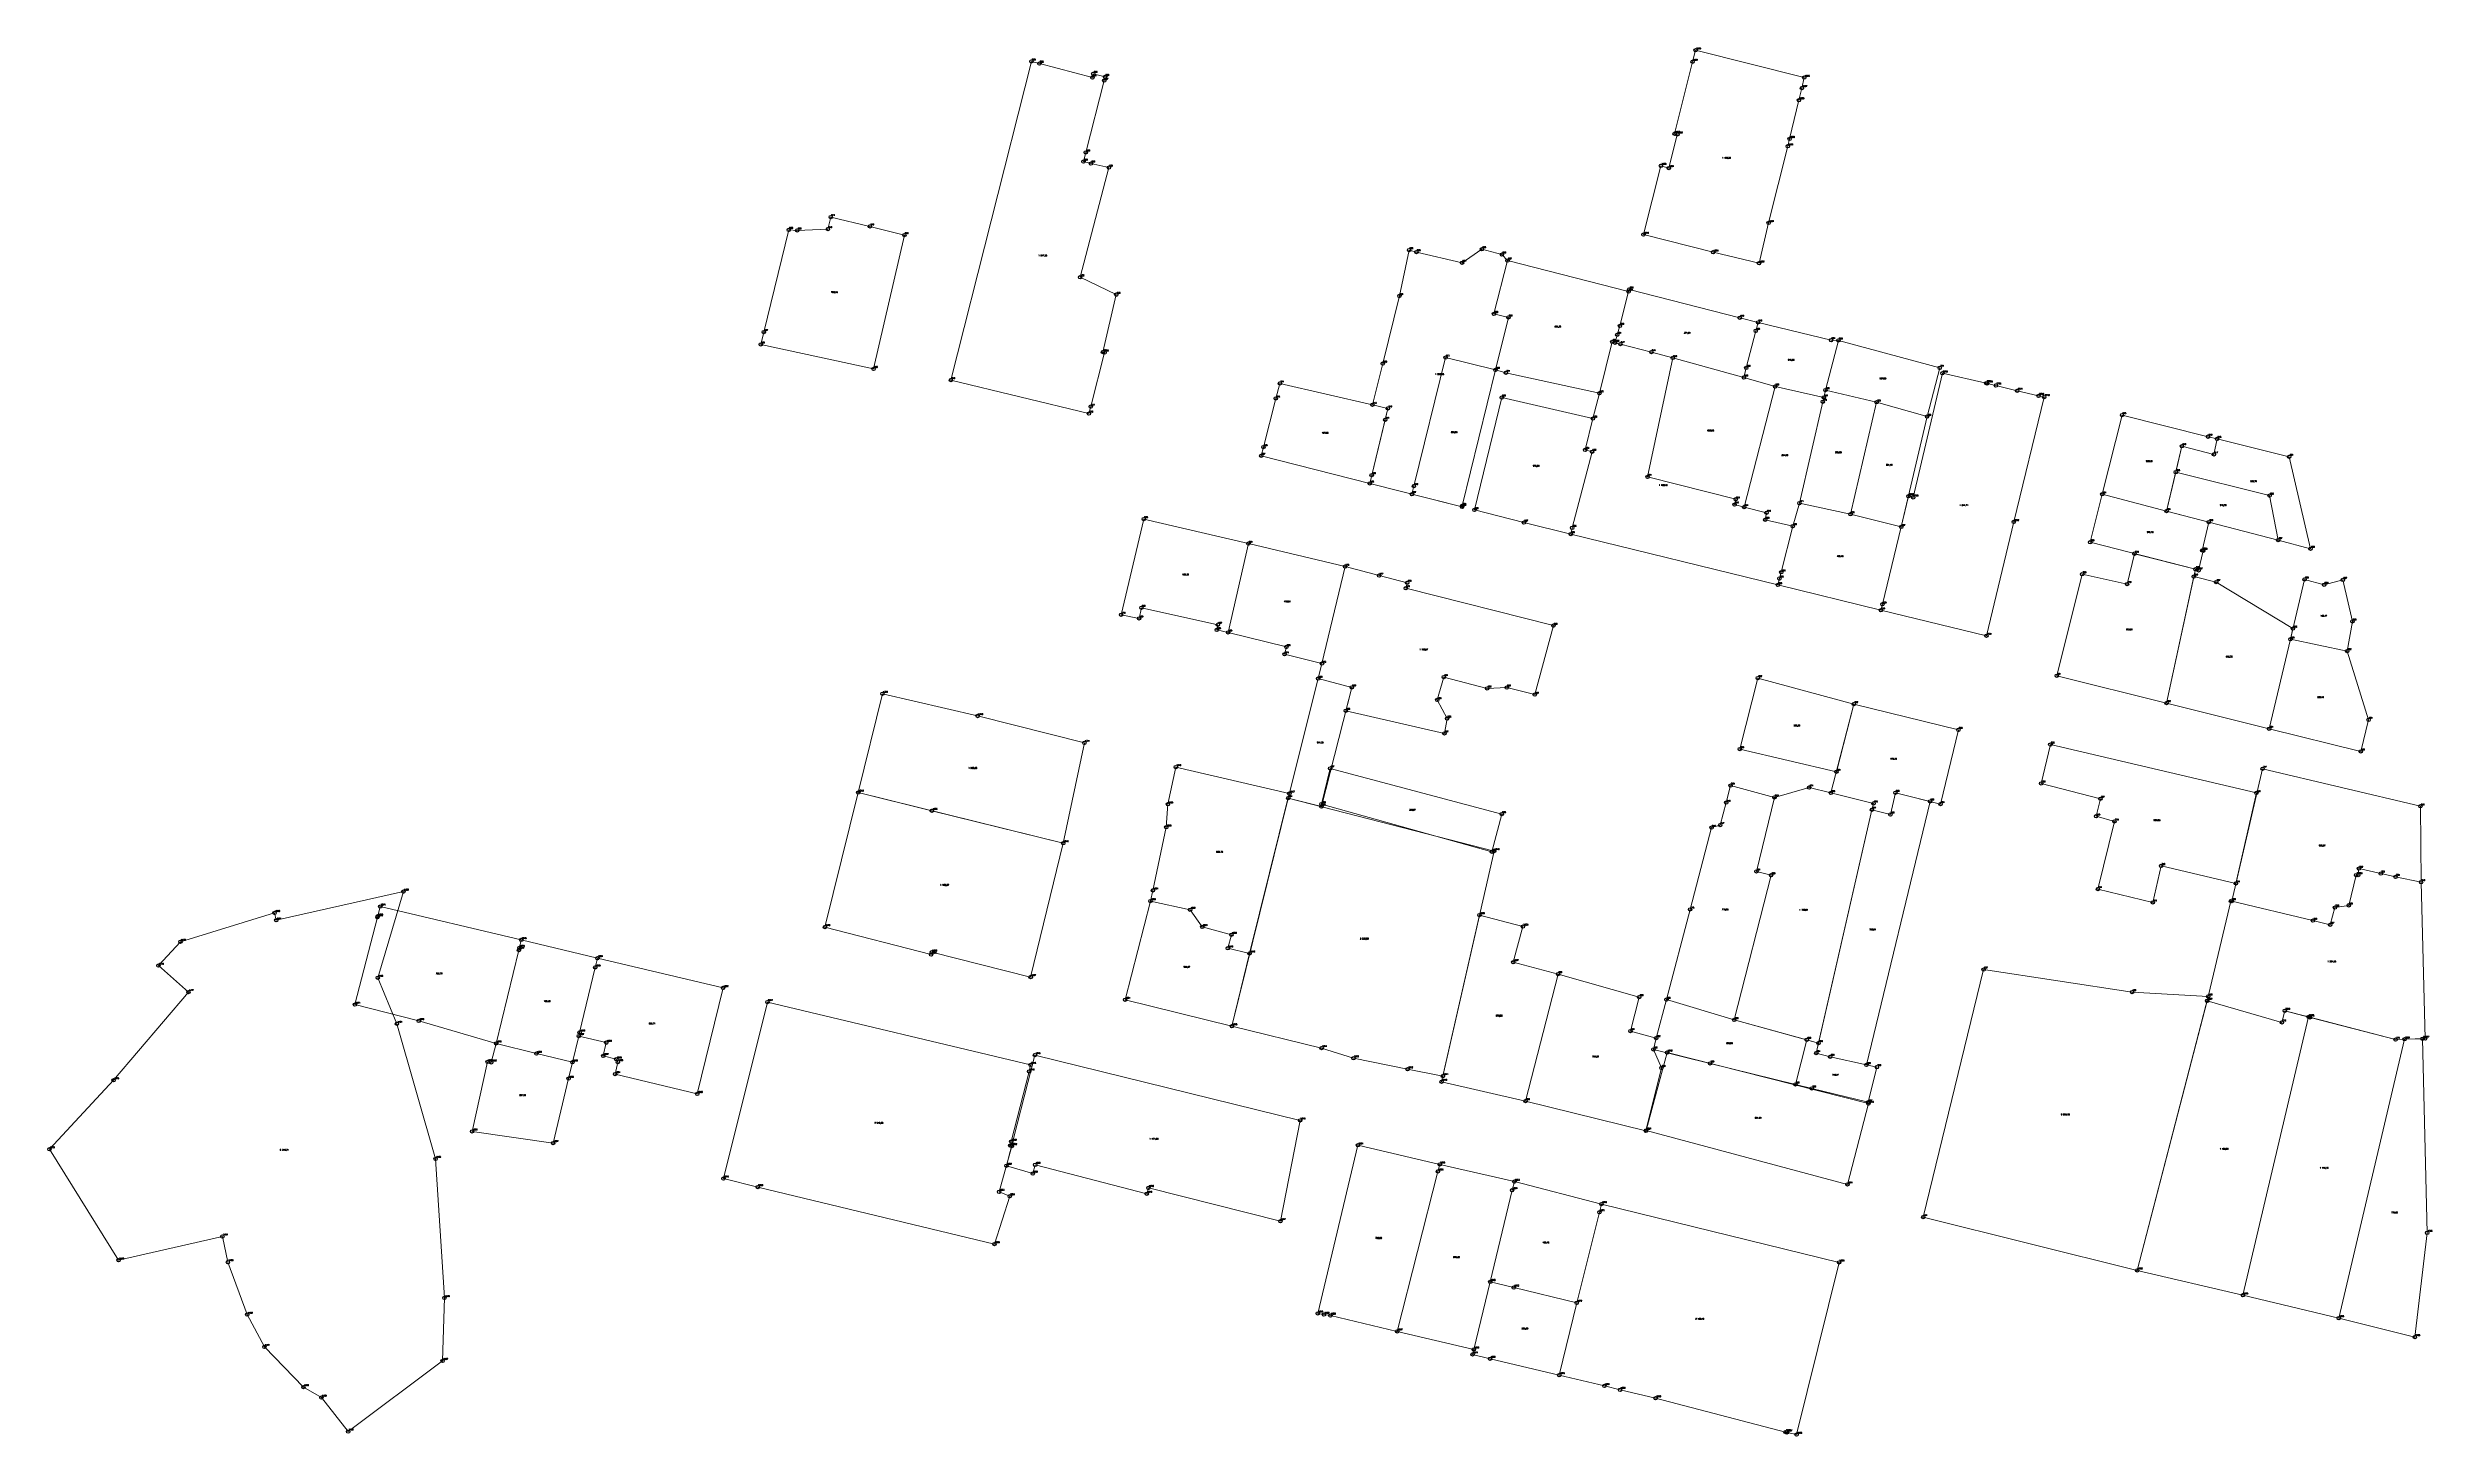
# Model space of a CAD drawing. Extents: x 1391578 to 1399811, y 355675 to 360827.
# Drawn here: x 1394383 to 1394919, y 359731 to 360043 of the extents above; entities that cross this region are included whole.
import ezdxf

# ---------------------------------------------------------------- set-up
doc = ezdxf.new("R2010")
doc.units = 0
doc.header["$PDMODE"] = 33
doc.header["$PDSIZE"] = 0.75
doc.layers.add('6 - утвержденные границы территорий окн', color=7, linetype='Continuous')
doc.styles.get("Standard").update_dxf_attribs({"font": 'simplex.shx'})

msp = doc.modelspace()

# ---------------------------------------------------------------- linework, layer by layer
at = {"layer": '6 - утвержденные границы территорий окн', "color": 7, "lineweight": 20}
for points in [[(1394741.5, 360001.09), (1394745.44, 360016.56), (1394747.2, 360016.07), (1394749.13, 360023.61), (1394748.53, 360023.79), (1394752.57, 360039.95), (1394753.24, 360042.54), (1394777.66, 360036.38), (1394777.12, 360034.05), (1394776.45, 360031.31), (1394774.35, 360022.61), (1394773.96, 360020.96), (1394769.65, 360003.71), (1394767.48, 359994.65), (1394757.16, 359997.12), (1394741.5, 360001.09)], [(1394617.32, 359962.43), (1394616.93, 359960.87), (1394585.9, 359968.41), (1394604, 360040.02), (1394604, 360040.02), (1394605.79, 360039.54), (1394605.79, 360039.54), (1394617.69, 360036.41), (1394617.9, 360037.24), (1394620.54, 360036.54), (1394620.36, 360035.71), (1394616.22, 360019.58), (1394615.69, 360017.51), (1394617.37, 360017.08), (1394621.42, 360016.16), (1394614.94, 359991.51), (1394623.07, 359987.6), (1394620.05, 359974.7), (1394620.42, 359974.6), (1394617.32, 359962.43)], [(1394568.52, 359970.91), (1394543.17, 359976.43), (1394543.86, 359979.2), (1394549.48, 360002.17), (1394551.4, 360002.04), (1394558.27, 360002.34), (1394558.91, 360005.05), (1394567.72, 360002.95), (1394575.46, 360001.01), (1394575.46, 360001.01), (1394575.46, 360001.01), (1394568.52, 359970.91)], [(1394680.02, 359945.18), (1394680.45, 359947.06), (1394684.11, 359962.04), (1394680.62, 359962.84), (1394682.95, 359972.11), (1394686.67, 359987.3), (1394688.86, 359997.62), (1394690.5, 359997.16), (1394700.77, 359994.78), (1394705.21, 359997.82), (1394709.72, 359996.62), (1394710.97, 359995.26), (1394707.93, 359983.27), (1394711.16, 359982.49), (1394708.27, 359970.7), (1394700.82, 359940.14), (1394700.77, 359939.9), (1394680.02, 359945.18)], [(1394731.61, 359965.44), (1394710.62, 359970.04), (1394708.27, 359970.7), (1394711.16, 359982.49), (1394707.93, 359983.27), (1394710.97, 359995.26), (1394738.19, 359988.28), (1394736.22, 359980.59), (1394735.63, 359978.59), (1394735.15, 359976.8), (1394734.52, 359976.97), (1394731.61, 359965.44)], [(1394767.26, 359981.37), (1394766.74, 359979.47), (1394764.63, 359971.14), (1394764.1, 359968.98), (1394748.12, 359973.37), (1394743.31, 359974.7), (1394736.34, 359976.5), (1394735.15, 359976.8), (1394735.63, 359978.59), (1394736.22, 359980.59), (1394738.19, 359988.28), (1394738.33, 359988.79), (1394763.17, 359982.41), (1394767.26, 359981.37)], [(1394782.03, 359964.51), (1394771.08, 359966.95), (1394764.1, 359968.98), (1394764.63, 359971.14), (1394766.74, 359979.47), (1394767.26, 359981.37), (1394783.68, 359977.37), (1394785.33, 359977.32), (1394782.4, 359966.14), (1394782.03, 359964.51)], [(1394689.51, 359942.75), (1394689.96, 359944.58), (1394697.05, 359973.45), (1394708.27, 359970.7), (1394700.82, 359940.14), (1394700.77, 359939.9), (1394689.51, 359942.75)], [(1394725.5, 359935.19), (1394729.98, 359952.3), (1394728.41, 359952.7), (1394730.18, 359959.75), (1394731.61, 359965.44), (1394734.52, 359976.97), (1394735.15, 359976.8), (1394736.34, 359976.5), (1394743.31, 359974.7), (1394748.12, 359973.37), (1394742.43, 359946.64), (1394762.24, 359941.6), (1394761.99, 359940.42), (1394764.17, 359939.87), (1394769.2, 359938.58), (1394768.87, 359937.01), (1394775.05, 359935.56), (1394772.47, 359925.19), (1394772.07, 359923.8), (1394771.72, 359922.34), (1394725.17, 359933.78), (1394725.5, 359935.19)], [(1394764.1, 359968.98), (1394771.08, 359966.95), (1394764.17, 359939.87), (1394761.99, 359940.42), (1394762.24, 359941.6), (1394742.43, 359946.64), (1394748.12, 359973.37), (1394764.1, 359968.98)], [(1394782.4, 359966.14), (1394785.33, 359977.32), (1394808.1, 359971.15), (1394805.25, 359960.18), (1394793.91, 359963.4), (1394782.4, 359966.14)], [(1394656.12, 359953.35), (1394658.89, 359964.27), (1394659.84, 359967.66), (1394680.62, 359962.84), (1394684.11, 359962.04), (1394683.49, 359959.49), (1394680.45, 359947.06), (1394680.45, 359947.06), (1394680.02, 359945.18), (1394655.65, 359951.39), (1394656.12, 359953.35)], [(1394831.58, 359964.59), (1394824.71, 359936.51), (1394818.58, 359910.92), (1394794.86, 359916.66), (1394795.21, 359918), (1394799.43, 359935.39), (1394801.05, 359942.28), (1394802.12, 359942.03), (1394808.69, 359969.92), (1394818.54, 359967.7), (1394818.78, 359967.66), (1394820.71, 359967.18), (1394825.5, 359966.01), (1394830.3, 359964.83), (1394831.58, 359964.59)], [(1394725.5, 359935.19), (1394725.5, 359935.19), (1394725.17, 359933.78), (1394714.67, 359936.36), (1394703.52, 359939.2), (1394709.68, 359964.47), (1394730.18, 359959.75), (1394728.41, 359952.7), (1394729.98, 359952.3), (1394725.5, 359935.19)], [(1394775.05, 359935.56), (1394768.87, 359937.01), (1394769.2, 359938.58), (1394764.17, 359939.87), (1394771.08, 359966.95), (1394782.03, 359964.51), (1394781.8, 359963.52), (1394776.56, 359940.73), (1394775.05, 359935.56)], [(1394776.56, 359940.73), (1394781.8, 359963.52), (1394782.03, 359964.51), (1394782.4, 359966.14), (1394793.91, 359963.4), (1394788.04, 359938.25), (1394776.56, 359940.73)], [(1394788.04, 359938.25), (1394793.91, 359963.4), (1394805.25, 359960.18), (1394799.43, 359935.39), (1394788.04, 359938.25)], [(1394849.06, 359960.54), (1394868.4, 359955.68), (1394870.4, 359955.18), (1394869.69, 359951.68), (1394862.52, 359953.54), (1394859.06, 359938.95), (1394844.59, 359942.72), (1394849.06, 359960.54)], [(1394891.43, 359930.5), (1394884.15, 359932.44), (1394882.22, 359942.43), (1394861.14, 359947.7), (1394862.52, 359953.54), (1394869.69, 359951.68), (1394870.4, 359955.18), (1394886.64, 359951.17), (1394891.43, 359930.5)], [(1394861.14, 359947.7), (1394882.22, 359942.43), (1394884.15, 359932.44), (1394859.06, 359938.95), (1394861.14, 359947.7)], [(1394771.72, 359922.34), (1394772.07, 359923.8), (1394772.48, 359925.2), (1394775.05, 359935.56), (1394776.56, 359940.73), (1394788.04, 359938.25), (1394799.43, 359935.39), (1394795.21, 359918), (1394794.86, 359916.66), (1394771.72, 359922.34)], [(1394844.59, 359942.72), (1394859.06, 359938.95), (1394868.55, 359936.48), (1394867.06, 359930.1), (1394867.3, 359930.02), (1394866.25, 359925.6), (1394865.53, 359925.87), (1394841.89, 359931.94), (1394844.59, 359942.72)], [(1394629.23, 359937.15), (1394652.75, 359931.63), (1394648.18, 359911.69), (1394645.64, 359912.23), (1394645.92, 359913.42), (1394628.7, 359917.23), (1394628.2, 359914.82), (1394624.16, 359915.65), (1394629.23, 359937.15)], [(1394652.75, 359931.63), (1394674.48, 359926.46), (1394669.29, 359904.66), (1394660.89, 359906.76), (1394661.28, 359908.41), (1394648.18, 359911.69), (1394652.75, 359931.63)], [(1394674.48, 359926.46), (1394682.13, 359924.45), (1394688.45, 359922.85), (1394688.11, 359921.62), (1394721.27, 359913.21), (1394717.1, 359897.7), (1394710.79, 359899.29), (1394706.4, 359899.08), (1394696.66, 359901.64), (1394695.17, 359896.49), (1394697.39, 359892.32), (1394696.78, 359888.97), (1394674.64, 359894.07), (1394675.98, 359899.33), (1394668.43, 359901.29), (1394669.29, 359904.66), (1394674.48, 359926.46)], [(1394851.85, 359929.38), (1394865.53, 359925.87), (1394859.05, 359895.79), (1394834.37, 359901.94), (1394840.09, 359924.75), (1394850.2, 359922.54), (1394851.85, 359929.38)], [(1394865.17, 359924.23), (1394870.21, 359922.98), (1394887.45, 359912.53), (1394886.88, 359910.13), (1394882.11, 359890.04), (1394859.05, 359895.79), (1394865.17, 359924.23)], [(1394890.08, 359923.59), (1394894.47, 359922.39), (1394898.66, 359923.48), (1394900.8, 359914.15), (1394899.64, 359907.5), (1394886.88, 359910.13), (1394890.08, 359923.59)], [(1394886.88, 359910.13), (1394899.64, 359907.5), (1394904.44, 359892.03), (1394902.67, 359884.92), (1394882.11, 359890.04), (1394886.88, 359910.13)], [(1394570.52, 359897.9), (1394591.91, 359892.89), (1394615.91, 359886.86), (1394611.15, 359864.3), (1394565.09, 359875.68), (1394570.52, 359897.9)], [(1394668.43, 359901.29), (1394675.98, 359899.33), (1394669.15, 359872.53), (1394661.7, 359874.45), (1394668.43, 359901.29)], [(1394767.22, 359901.41), (1394788.8, 359895.56), (1394784.87, 359880.37), (1394763.17, 359885.47), (1394767.22, 359901.41)], [(1394788.8, 359895.56), (1394812.29, 359889.78), (1394808.27, 359873.08), (1394798.13, 359875.65), (1394796.99, 359870.75), (1394792.86, 359871.83), (1394793.21, 359873.25), (1394783.64, 359875.59), (1394788.8, 359895.56)], [(1394636.45, 359881.41), (1394661.95, 359875.46), (1394653.02, 359839.52), (1394648.13, 359840.67), (1394648.94, 359843.73), (1394642.39, 359845.47), (1394639.67, 359849.33), (1394630.73, 359851.3), (1394631.31, 359853.68), (1394634.28, 359867.87), (1394634.66, 359873.05), (1394636.45, 359881.41)], [(1394844.2, 359874.29), (1394830.88, 359877.72), (1394832.94, 359886.47), (1394879.23, 359875.59), (1394874.63, 359855.25), (1394857.82, 359859.2), (1394855.94, 359851), (1394843.62, 359853.99), (1394847.35, 359869.19), (1394843.21, 359870.34), (1394844.2, 359874.29)], [(1394707.46, 359862.39), (1394669.17, 359873.08), (1394671.12, 359881.12), (1394709.68, 359870.86), (1394707.46, 359862.39)], [(1394761.09, 359877.26), (1394770.95, 359874.58), (1394766.89, 359857.97), (1394770.21, 359857.1), (1394761.92, 359824.56), (1394746.67, 359829.13), (1394751.99, 359849.4), (1394756.82, 359867.79), (1394758.76, 359868.36), (1394760.12, 359873.42), (1394761.09, 359877.26)], [(1394770.95, 359874.58), (1394778.73, 359876.81), (1394783.64, 359875.59), (1394793.21, 359873.25), (1394792.86, 359871.83), (1394780.86, 359819.37), (1394761.92, 359824.56), (1394770.21, 359857.1), (1394766.89, 359857.97), (1394770.95, 359874.58)], [(1394880.63, 359881.03), (1394916.08, 359872.6), (1394916.24, 359855.54), (1394910.5, 359856.73), (1394907.2, 359857.47), (1394902.26, 359858.58), (1394902.11, 359857.13), (1394901.66, 359857.12), (1394899.98, 359850.33), (1394896.88, 359849.84), (1394895.84, 359845.97), (1394891.95, 359846.9), (1394873.69, 359851.27), (1394880.63, 359881.03)], [(1394565.09, 359875.68), (1394581.66, 359871.59), (1394611.15, 359864.3), (1394603.83, 359834.19), (1394581.59, 359839.78), (1394581.46, 359839.26), (1394557.59, 359845.45), (1394565.09, 359875.68)], [(1394661.7, 359874.45), (1394707.94, 359862.53), (1394696.45, 359811.95), (1394688.53, 359813.49), (1394676.37, 359815.96), (1394669.21, 359818.25), (1394649.04, 359823.16), (1394661.7, 359874.45)], [(1394798.13, 359875.65), (1394805.91, 359873.68), (1394791.63, 359814.45), (1394783.49, 359816.28), (1394780.35, 359817.12), (1394792.86, 359871.83), (1394796.99, 359870.75), (1394798.13, 359875.65)], [(1394916.24, 359855.54), (1394917.15, 359820.37), (1394910.53, 359820.15), (1394891.3, 359825.12), (1394885.63, 359826.63), (1394884.96, 359824), (1394868.17, 359828.87), (1394873.53, 359851.3), (1394873.69, 359851.27), (1394891.95, 359846.9), (1394895.84, 359845.97), (1394896.88, 359849.84), (1394899.98, 359850.33), (1394901.66, 359857.12), (1394902.11, 359857.13), (1394902.26, 359858.58), (1394907.2, 359857.47), (1394910.5, 359856.73), (1394916.24, 359855.54)], [(1394383.34, 359795.51), (1394397.78, 359811.02), (1394414.58, 359830.83), (1394407.83, 359836.78), (1394412.78, 359842.16), (1394433.96, 359848.63), (1394434.31, 359846.97), (1394462.89, 359853.43), (1394457.12, 359834.06), (1394461.45, 359823.72), (1394470.11, 359793.34), (1394472.12, 359762.08), (1394471.7, 359747.93), (1394450.48, 359732.05), (1394444.47, 359739.69), (1394440.41, 359742.03), (1394431.66, 359751.08), (1394427.82, 359758.32), (1394423.46, 359770.12), (1394422.23, 359775.89), (1394398.91, 359770.54), (1394383.34, 359795.51)], [(1394452.01, 359828.02), (1394457.06, 359847.64), (1394457.11, 359847.86), (1394457.69, 359850.06), (1394489.36, 359842.54), (1394488.97, 359840.77), (1394488.84, 359840.27), (1394483.72, 359819.28), (1394466.36, 359824.34), (1394452.01, 359828.02)], [(1394630.73, 359851.3), (1394639.67, 359849.33), (1394642.39, 359845.47), (1394648.94, 359843.73), (1394648.13, 359840.67), (1394653.02, 359839.52), (1394649.04, 359823.16), (1394625.03, 359829.1), (1394630.73, 359851.3)], [(1394704.67, 359848.13), (1394714.44, 359845.56), (1394712.27, 359837.55), (1394722.32, 359834.89), (1394715.02, 359806.32), (1394696.16, 359810.68), (1394704.67, 359848.13)], [(1394483.72, 359819.28), (1394488.84, 359840.27), (1394488.97, 359840.77), (1394489.36, 359842.54), (1394506.49, 359838.45), (1394505.99, 359836.39), (1394502.49, 359821.76), (1394502.3, 359820.95), (1394500.88, 359815.05), (1394492.78, 359816.99), (1394483.72, 359819.28)], [(1394502.3, 359820.95), (1394502.49, 359821.76), (1394505.99, 359836.39), (1394506.49, 359838.45), (1394534.72, 359831.75), (1394528.92, 359807.95), (1394510.45, 359812.4), (1394511.07, 359815.1), (1394510.72, 359815.72), (1394507.78, 359816.48), (1394508.48, 359819.46), (1394502.3, 359820.95)], [(1394722.32, 359834.89), (1394740.59, 359829.7), (1394738.59, 359822.08), (1394744.38, 359820.48), (1394743.74, 359817.94), (1394745.56, 359813.79), (1394742.06, 359799.64), (1394715.02, 359806.32), (1394722.32, 359834.89)], [(1394817.94, 359835.88), (1394851.29, 359830.84), (1394868.44, 359829.87), (1394852.46, 359768.27), (1394804.39, 359780.26), (1394817.94, 359835.88)], [(1394817.94, 359835.88), (1394851.29, 359830.84), (1394868.44, 359829.87), (1394852.46, 359768.27), (1394804.39, 359780.26), (1394817.94, 359835.88)], [(1394534.79, 359788.92), (1394544.69, 359828.6), (1394603.81, 359814.47), (1394603.47, 359813), (1394599.46, 359797.21), (1394599.25, 359796.31), (1394599.58, 359796.23), (1394596.72, 359785.93), (1394599.12, 359784.94), (1394595.69, 359774.17), (1394542.5, 359787), (1394534.79, 359788.92)], [(1394746.67, 359829.13), (1394761.92, 359824.56), (1394778.23, 359820.1), (1394775.66, 359810.08), (1394756.48, 359814.79), (1394743.74, 359817.94), (1394744.38, 359820.48), (1394746.67, 359829.13)], [(1394868.18, 359828.86), (1394884.96, 359824), (1394885.62, 359826.63), (1394890.97, 359825.23), (1394876.21, 359762.68), (1394852.47, 359768.26), (1394868.18, 359828.86)], [(1394890.97, 359825.23), (1394910.53, 359820.15), (1394912.53, 359820.22), (1394897.74, 359757.53), (1394876.21, 359762.68), (1394890.97, 359825.23)], [(1394478.32, 359799.51), (1394481.81, 359815.13), (1394482.64, 359815.02), (1394483.72, 359819.28), (1394492.78, 359816.99), (1394500.88, 359815.05), (1394499.99, 359811.38), (1394496.53, 359796.88), (1394478.32, 359799.51)], [(1394742.12, 359799.75), (1394746.82, 359817.24), (1394792.08, 359805.75), (1394787.33, 359787.59), (1394742.12, 359799.75)], [(1394778.23, 359820.1), (1394780.86, 359819.37), (1394780.35, 359817.12), (1394783.49, 359816.28), (1394791.63, 359814.45), (1394793.96, 359813.95), (1394792.02, 359806.06), (1394779.34, 359809.18), (1394775.66, 359810.08), (1394778.23, 359820.1)], [(1394912.53, 359820.22), (1394916.56, 359820.35), (1394917.61, 359776.71), (1394914.85, 359753.29), (1394897.74, 359757.53), (1394912.53, 359820.22)], [(1394604.8, 359816.67), (1394664.36, 359801.99), (1394659.95, 359779.33), (1394630.28, 359786.81), (1394629.92, 359785.5), (1394604.84, 359792), (1394604.3, 359790.04), (1394598.38, 359791.78), (1394604.8, 359816.67)], [(1394668.33, 359758.61), (1394677.35, 359796.39), (1394695.74, 359792.1), (1394695.35, 359790.53), (1394686.2, 359754.57), (1394671.18, 359758.12), (1394669.72, 359758.33), (1394668.33, 359758.61)], [(1394686.2, 359754.57), (1394695.35, 359790.53), (1394695.74, 359792.1), (1394712.51, 359788.22), (1394712.01, 359786.3), (1394707.09, 359765.69), (1394703.37, 359750.5), (1394686.2, 359754.57)], [(1394707.09, 359765.69), (1394712.01, 359786.3), (1394712.51, 359788.22), (1394732.06, 359783.18), (1394731.61, 359781.35), (1394726.53, 359760.98), (1394712.36, 359764.41), (1394707.09, 359765.69)], [(1394722.61, 359744.72), (1394726.53, 359760.98), (1394731.61, 359781.35), (1394732.06, 359783.18), (1394785.46, 359770.08), (1394775.93, 359731.35), (1394773.79, 359731.85), (1394773.45, 359731.94), (1394744.26, 359739.53), (1394736.25, 359741.42), (1394732.75, 359742.3), (1394722.61, 359744.72)], [(1394703.13, 359749.37), (1394703.37, 359750.5), (1394707.09, 359765.69), (1394712.36, 359764.41), (1394726.53, 359760.98), (1394722.61, 359744.72), (1394707.07, 359748.4), (1394703.13, 359749.37)]]:
    msp.add_lwpolyline(points, close=True, dxfattribs=at)
at = {"layer": '6 - утвержденные границы территорий окн'}
for p in [(1394753.24, 360042.54), (1394604, 360040.02), (1394604, 360040.02), (1394605.79, 360039.54), (1394605.79, 360039.54), (1394617.69, 360036.41), (1394617.9, 360037.24), (1394620.54, 360036.54), (1394752.57, 360039.95), (1394777.66, 360036.38), (1394620.36, 360035.71), (1394776.45, 360031.31), (1394777.12, 360034.05), (1394748.53, 360023.79), (1394749.13, 360023.61), (1394773.96, 360020.96), (1394774.35, 360022.61), (1394615.69, 360017.51), (1394616.22, 360019.58), (1394617.37, 360017.08), (1394621.42, 360016.16), (1394745.44, 360016.56), (1394747.2, 360016.07), (1394558.91, 360005.05), (1394549.48, 360002.17), (1394551.4, 360002.04), (1394558.27, 360002.34), (1394567.72, 360002.95), (1394575.46, 360001.01), (1394575.46, 360001.01), (1394575.46, 360001.01), (1394741.5, 360001.09), (1394769.65, 360003.71), (1394688.86, 359997.62), (1394690.5, 359997.16), (1394700.77, 359994.78), (1394705.21, 359997.82), (1394709.72, 359996.62), (1394710.97, 359995.26), (1394757.16, 359997.12), (1394767.48, 359994.65), (1394614.94, 359991.51), (1394738.19, 359988.28), (1394738.33, 359988.79), (1394623.07, 359987.6), (1394686.67, 359987.3), (1394707.93, 359983.27), (1394543.86, 359979.2), (1394711.16, 359982.49), (1394735.63, 359978.59), (1394736.22, 359980.59), (1394763.17, 359982.41), (1394766.74, 359979.47), (1394767.26, 359981.37), (1394783.68, 359977.37), (1394543.17, 359976.43), (1394620.05, 359974.7), (1394620.42, 359974.6), (1394682.95, 359972.11), (1394697.05, 359973.45), (1394734.52, 359976.97), (1394735.15, 359976.8), (1394736.34, 359976.5), (1394743.31, 359974.7), (1394748.12, 359973.37), (1394785.33, 359977.32), (1394568.52, 359970.91), (1394568.52, 359970.91), (1394585.9, 359968.41), (1394659.84, 359967.66), (1394708.27, 359970.7), (1394710.62, 359970.04), (1394764.1, 359968.98), (1394764.63, 359971.14), (1394771.08, 359966.95), (1394808.1, 359971.15), (1394808.69, 359969.92), (1394818.54, 359967.7), (1394818.78, 359967.66), (1394820.71, 359967.18), (1394617.32, 359962.43), (1394658.89, 359964.27), (1394680.62, 359962.84), (1394684.11, 359962.04), (1394709.68, 359964.47), (1394731.61, 359965.44), (1394781.8, 359963.52), (1394782.03, 359964.51), (1394782.4, 359966.14), (1394793.91, 359963.4), (1394825.5, 359966.01), (1394830.3, 359964.83), (1394831.58, 359964.59), (1394616.93, 359960.87), (1394683.49, 359959.49), (1394730.18, 359959.75), (1394805.25, 359960.18), (1394849.06, 359960.54), (1394655.65, 359951.39), (1394656.12, 359953.35), (1394728.41, 359952.7), (1394729.98, 359952.3), (1394862.52, 359953.54), (1394868.4, 359955.68), (1394869.69, 359951.68), (1394870.4, 359955.18), (1394886.64, 359951.17), (1394680.02, 359945.18), (1394680.45, 359947.06), (1394680.45, 359947.06), (1394742.43, 359946.64), (1394861.14, 359947.7), (1394689.51, 359942.75), (1394689.96, 359944.58), (1394700.77, 359939.9), (1394700.82, 359940.14), (1394761.99, 359940.42), (1394762.24, 359941.6), (1394764.17, 359939.87), (1394776.56, 359940.73), (1394801.05, 359942.28), (1394802.12, 359942.03), (1394844.59, 359942.72), (1394882.22, 359942.43), (1394629.23, 359937.15), (1394703.52, 359939.2), (1394714.67, 359936.36), (1394725.5, 359935.19), (1394725.5, 359935.19), (1394768.87, 359937.01), (1394769.2, 359938.58), (1394775.05, 359935.56), (1394788.04, 359938.25), (1394799.43, 359935.39), (1394824.71, 359936.51), (1394859.06, 359938.95), (1394868.55, 359936.48), (1394652.75, 359931.63), (1394725.17, 359933.78), (1394841.89, 359931.94), (1394851.85, 359929.38), (1394867.06, 359930.1), (1394867.3, 359930.02), (1394884.15, 359932.44), (1394891.43, 359930.5), (1394674.48, 359926.46), (1394682.13, 359924.45), (1394772.07, 359923.8), (1394772.47, 359925.19), (1394772.48, 359925.2), (1394840.09, 359924.75), (1394865.17, 359924.23), (1394865.53, 359925.87), (1394866.25, 359925.6), (1394688.11, 359921.62), (1394688.45, 359922.85), (1394771.72, 359922.34), (1394850.2, 359922.54), (1394870.21, 359922.98), (1394890.08, 359923.59), (1394894.47, 359922.39), (1394898.66, 359923.48), (1394624.16, 359915.65), (1394628.2, 359914.82), (1394628.7, 359917.23), (1394645.92, 359913.42), (1394721.27, 359913.21), (1394794.86, 359916.66), (1394795.21, 359918), (1394900.8, 359914.15), (1394645.64, 359912.23), (1394648.18, 359911.69), (1394661.28, 359908.41), (1394818.58, 359910.92), (1394886.88, 359910.13), (1394887.45, 359912.53), (1394660.89, 359906.76), (1394669.29, 359904.66), (1394899.64, 359907.5), (1394570.52, 359897.9), (1394668.43, 359901.29), (1394675.98, 359899.33), (1394696.66, 359901.64), (1394706.4, 359899.08), (1394710.79, 359899.29), (1394717.1, 359897.7), (1394767.22, 359901.41), (1394834.37, 359901.94), (1394591.91, 359892.89), (1394674.64, 359894.07), (1394695.17, 359896.49), (1394697.39, 359892.32), (1394788.8, 359895.56), (1394859.05, 359895.79), (1394904.44, 359892.03), (1394615.91, 359886.86), (1394696.78, 359888.97), (1394812.29, 359889.78), (1394832.94, 359886.47), (1394882.11, 359890.04), (1394636.45, 359881.41), (1394671.12, 359881.12), (1394763.17, 359885.47), (1394880.63, 359881.03), (1394902.67, 359884.92), (1394565.09, 359875.68), (1394761.09, 359877.26), (1394778.73, 359876.81), (1394783.64, 359875.59), (1394784.87, 359880.37), (1394798.13, 359875.65), (1394830.88, 359877.72), (1394879.23, 359875.59), (1394581.66, 359871.59), (1394634.66, 359873.05), (1394661.7, 359874.45), (1394661.95, 359875.46), (1394669.15, 359872.53), (1394669.17, 359873.08), (1394709.68, 359870.86), (1394760.12, 359873.42), (1394770.95, 359874.58), (1394792.86, 359871.83), (1394793.21, 359873.25), (1394796.99, 359870.75), (1394805.91, 359873.68), (1394808.27, 359873.08), (1394843.21, 359870.34), (1394844.2, 359874.29), (1394916.08, 359872.6), (1394634.28, 359867.87), (1394756.82, 359867.79), (1394758.76, 359868.36), (1394847.35, 359869.19), (1394611.15, 359864.3), (1394707.46, 359862.39), (1394707.94, 359862.53), (1394766.89, 359857.97), (1394770.21, 359857.1), (1394857.82, 359859.2), (1394874.63, 359855.25), (1394901.66, 359857.12), (1394902.11, 359857.13), (1394902.26, 359858.58), (1394907.2, 359857.47), (1394910.5, 359856.73), (1394916.24, 359855.54), (1394457.69, 359850.06), (1394462.89, 359853.43), (1394630.73, 359851.3), (1394631.31, 359853.68), (1394639.67, 359849.33), (1394751.99, 359849.4), (1394843.62, 359853.99), (1394855.94, 359851), (1394873.53, 359851.3), (1394873.69, 359851.27), (1394896.88, 359849.84), (1394899.98, 359850.33), (1394433.96, 359848.63), (1394434.31, 359846.97), (1394457.06, 359847.64), (1394457.11, 359847.86), (1394557.59, 359845.45), (1394642.39, 359845.47), (1394648.94, 359843.73), (1394704.67, 359848.13), (1394714.44, 359845.56), (1394891.95, 359846.9), (1394895.84, 359845.97), (1394412.78, 359842.16), (1394488.84, 359840.27), (1394488.97, 359840.77), (1394489.36, 359842.54), (1394506.49, 359838.45), (1394581.46, 359839.26), (1394581.59, 359839.78), (1394648.13, 359840.67), (1394653.02, 359839.52), (1394407.83, 359836.78), (1394457.12, 359834.06), (1394505.99, 359836.39), (1394603.83, 359834.19), (1394712.27, 359837.55), (1394722.32, 359834.89), (1394817.94, 359835.88), (1394414.58, 359830.83), (1394452.01, 359828.02), (1394534.72, 359831.75), (1394544.69, 359828.6), (1394625.03, 359829.1), (1394740.59, 359829.7), (1394746.67, 359829.13), (1394851.29, 359830.84), (1394868.17, 359828.87), (1394868.18, 359828.86), (1394868.44, 359829.87), (1394461.45, 359823.72), (1394466.36, 359824.34), (1394649.04, 359823.16), (1394738.59, 359822.08), (1394761.92, 359824.56), (1394884.96, 359824), (1394885.62, 359826.63), (1394885.63, 359826.63), (1394890.97, 359825.23), (1394891.3, 359825.12), (1394483.72, 359819.28), (1394492.78, 359816.99), (1394502.3, 359820.95), (1394502.49, 359821.76), (1394508.48, 359819.46), (1394604.8, 359816.67), (1394669.21, 359818.25), (1394743.74, 359817.94), (1394744.38, 359820.48), (1394746.82, 359817.24), (1394778.23, 359820.1), (1394780.35, 359817.12), (1394780.86, 359819.37), (1394910.53, 359820.15), (1394912.53, 359820.22), (1394916.56, 359820.35), (1394917.15, 359820.37), (1394481.81, 359815.13), (1394482.64, 359815.02), (1394499.99, 359811.38), (1394500.88, 359815.05), (1394507.78, 359816.48), (1394510.45, 359812.4), (1394510.72, 359815.72), (1394511.07, 359815.1), (1394603.47, 359813), (1394603.81, 359814.47), (1394676.37, 359815.96), (1394688.53, 359813.49), (1394696.45, 359811.95), (1394745.56, 359813.79), (1394756.48, 359814.79), (1394783.49, 359816.28), (1394791.63, 359814.45), (1394793.96, 359813.95), (1394397.78, 359811.02), (1394528.92, 359807.95), (1394696.16, 359810.68), (1394715.02, 359806.32), (1394775.66, 359810.08), (1394779.34, 359809.18), (1394792.02, 359806.06), (1394664.36, 359801.99), (1394792.08, 359805.75), (1394383.34, 359795.51), (1394478.32, 359799.51), (1394496.53, 359796.88), (1394599.25, 359796.31), (1394599.46, 359797.21), (1394599.58, 359796.23), (1394677.35, 359796.39), (1394742.06, 359799.64), (1394742.12, 359799.75), (1394470.11, 359793.34), (1394598.38, 359791.78), (1394604.3, 359790.04), (1394604.84, 359792), (1394695.35, 359790.53), (1394695.74, 359792.1), (1394534.79, 359788.92), (1394542.5, 359787), (1394596.72, 359785.93), (1394599.12, 359784.94), (1394629.92, 359785.5), (1394630.28, 359786.81), (1394712.01, 359786.3), (1394712.51, 359788.22), (1394787.33, 359787.59), (1394659.95, 359779.33), (1394731.61, 359781.35), (1394732.06, 359783.18), (1394804.39, 359780.26), (1394422.23, 359775.89), (1394595.69, 359774.17), (1394917.61, 359776.71), (1394398.91, 359770.54), (1394423.46, 359770.12), (1394785.46, 359770.08), (1394707.09, 359765.69), (1394712.36, 359764.41), (1394852.46, 359768.27), (1394852.47, 359768.26), (1394427.82, 359758.32), (1394472.12, 359762.08), (1394668.33, 359758.61), (1394669.72, 359758.33), (1394671.18, 359758.12), (1394726.53, 359760.98), (1394876.21, 359762.68), (1394686.2, 359754.57), (1394897.74, 359757.53), (1394914.85, 359753.29), (1394431.66, 359751.08), (1394471.7, 359747.93), (1394703.13, 359749.37), (1394703.37, 359750.5), (1394707.07, 359748.4), (1394440.41, 359742.03), (1394722.61, 359744.72), (1394732.75, 359742.3), (1394444.47, 359739.69), (1394736.25, 359741.42), (1394744.26, 359739.53), (1394450.48, 359732.05), (1394773.45, 359731.94), (1394773.79, 359731.85), (1394775.93, 359731.35)]:
    msp.add_point(p, dxfattribs=at)

# ---------------------------------------------------------------- texts
at = {"layer": '6 - утвержденные границы территорий окн', "color": 7}
for s, p in [('1555', (1394753.37, 360042.81)), ('520', (1394604.13, 360040.29)), ('521', (1394604.13, 360040.29)), ('522', (1394605.92, 360039.82)), ('523', (1394605.92, 360039.82)), ('524', (1394617.82, 360036.69)), ('525', (1394618.03, 360037.52)), ('526', (1394620.67, 360036.82)), ('1554', (1394752.7, 360040.22)), ('1556', (1394777.79, 360036.65)), ('527', (1394620.49, 360035.99)), ('1558', (1394776.58, 360031.58)), ('1557', (1394777.25, 360034.32)), ('1553', (1394748.66, 360024.06)), ('1552', (1394749.26, 360023.88)), ('1560', (1394774.09, 360021.23)), ('1559', (1394774.48, 360022.88)), ('529', (1394615.82, 360017.79)), ('528', (1394616.35, 360019.86)), ('530', (1394617.5, 360017.36)), ('531', (1394621.55, 360016.44)), ('1550', (1394745.57, 360016.83)), ('1551', (1394747.33, 360016.34)), ('1 106,39', (1394759.18, 360018.2)), ('511', (1394559.04, 360005.33)), ('508', (1394549.61, 360002.45)), ('509', (1394551.53, 360002.32)), ('510', (1394558.4, 360002.62)), ('512', (1394567.85, 360003.23)), ('513', (1394575.58, 360001.28)), ('514', (1394575.58, 360001.28)), ('515', (1394575.58, 360001.28)), ('1549', (1394741.63, 360001.36)), ('1561', (1394769.78, 360003.98)), ('1 817,35', (1394605.57, 359996.24)), ('552', (1394688.99, 359997.89)), ('553', (1394690.63, 359997.44)), ('554', (1394700.9, 359995.06)), ('555', (1394705.34, 359998.1)), ('556', (1394709.85, 359996.9)), ('557', (1394711.1, 359995.54)), ('1563', (1394757.29, 359997.39)), ('1562', (1394767.61, 359994.92)), ('532', (1394615.07, 359991.79)), ('619', (1394738.32, 359988.56)), ('650', (1394738.46, 359989.07)), ('769,16', (1394559, 359988.01)), ('533', (1394623.2, 359987.88)), ('551', (1394686.8, 359987.58)), ('558', (1394708.06, 359983.55)), ('559', (1394711.29, 359982.76)), ('507', (1394543.99, 359979.48)), ('629,35', (1394721.56, 359980.26)), ('621', (1394735.76, 359978.87)), ('620', (1394736.35, 359980.87)), ('374,64', (1394750.64, 359978.85)), ('649', (1394763.3, 359982.69)), ('660', (1394766.87, 359979.75)), ('648', (1394767.39, 359981.64)), ('664', (1394783.81, 359977.65)), ('663', (1394785.46, 359977.59)), ('506', (1394543.3, 359976.7)), ('534', (1394620.18, 359974.98)), ('535', (1394620.55, 359974.88)), ('550', (1394683.08, 359972.38)), ('611', (1394697.18, 359973.73)), ('623', (1394734.65, 359977.25)), ('622', (1394735.28, 359977.08)), ('647', (1394736.47, 359976.78)), ('646', (1394743.44, 359974.98)), ('645', (1394748.25, 359973.65)), ('240,23', (1394773.98, 359972.77)), ('505', (1394568.65, 359971.19)), ('516', (1394568.65, 359971.19)), ('519', (1394586.03, 359968.68)), ('544', (1394659.97, 359967.94)), ('1 266,36', (1394694.74, 359969.58)), ('560', (1394708.4, 359970.97)), ('614', (1394710.75, 359970.32)), ('658', (1394764.23, 359969.26)), ('659', (1394764.76, 359971.42)), ('669', (1394771.21, 359967.23)), ('267,08', (1394794.59, 359968.62)), ('721', (1394808.23, 359971.42)), ('2725', (1394808.82, 359970.19)), ('2724', (1394818.67, 359967.98)), ('2723', (1394818.91, 359967.94)), ('2722', (1394820.84, 359967.46)), ('517', (1394617.45, 359962.71)), ('545', (1394659.02, 359964.55)), ('543', (1394680.75, 359963.12)), ('542', (1394684.24, 359962.31)), ('629', (1394709.81, 359964.75)), ('613', (1394731.74, 359965.72)), ('672', (1394781.93, 359963.79)), ('661', (1394782.16, 359964.78)), ('662', (1394782.53, 359966.41)), ('723', (1394794.04, 359963.67)), ('2721', (1394825.63, 359966.29)), ('2720', (1394830.43, 359965.11)), ('2719', (1394831.71, 359964.86)), ('518', (1394617.06, 359961.14)), ('427,86', (1394669.28, 359956.41)), ('541', (1394683.62, 359959.77)), ('366,56', (1394698.24, 359956.55)), ('630', (1394730.31, 359960.02)), ('632,86', (1394755.89, 359956.92)), ('722', (1394805.38, 359960.45)), ('813', (1394849.19, 359960.82)), ('819', (1394868.53, 359955.96)), ('537', (1394655.77, 359951.66)), ('536', (1394656.25, 359953.63)), ('631', (1394728.54, 359952.98)), ('632', (1394730.11, 359952.58)), ('334,00', (1394772.53, 359951.37)), ('305,86', (1394784.57, 359952)), ('816', (1394862.65, 359953.82)), ('817', (1394869.82, 359951.96)), ('818', (1394870.53, 359955.46)), ('821', (1394886.77, 359951.45)), ('538', (1394680.15, 359945.46)), ('539', (1394680.58, 359947.33)), ('540', (1394680.58, 359947.33)), ('578,39', (1394716.66, 359948.95)), ('644', (1394742.56, 359946.92)), ('301,49', (1394795.99, 359949.17)), ('299,39', (1394854.44, 359950.03)), ('825', (1394861.27, 359947.98)), ('292,78', (1394877.85, 359945.49)), ('607', (1394689.64, 359943.03)), ('612', (1394690.09, 359944.85)), ('562', (1394700.9, 359940.18)), ('561', (1394700.95, 359940.41)), ('1 160,19', (1394744.97, 359944.65)), ('642', (1394762.12, 359940.7)), ('643', (1394762.37, 359941.88)), ('641', (1394764.3, 359940.14)), ('671', (1394776.69, 359941)), ('2727', (1394801.18, 359942.56)), ('2726', (1394802.25, 359942.31)), ('1 314,71', (1394812.54, 359940.12)), ('784', (1394844.72, 359943)), ('216,70', (1394871.03, 359940.1)), ('826', (1394882.35, 359942.71)), ('563', (1394629.36, 359937.42)), ('628', (1394703.65, 359939.48)), ('627', (1394714.8, 359936.64)), ('624', (1394725.63, 359935.47)), ('625', (1394725.63, 359935.47)), ('639', (1394769, 359937.29)), ('640', (1394769.33, 359938.86)), ('638', (1394775.18, 359935.84)), ('724', (1394788.17, 359938.52)), ('727', (1394799.56, 359935.66)), ('2732', (1394824.84, 359936.78)), ('791', (1394859.19, 359939.23)), ('790', (1394868.68, 359936.76)), ('564', (1394652.88, 359931.9)), ('626', (1394725.3, 359934.06)), ('785', (1394842.02, 359932.22)), ('778', (1394851.98, 359929.66)), ('276,10', (1394854.64, 359934.06)), ('789', (1394867.19, 359930.38)), ('788', (1394867.43, 359930.3)), ('827', (1394884.28, 359932.72)), ('820', (1394891.56, 359930.78)), ('483,36', (1394637.9, 359924.53)), ('572', (1394674.61, 359926.73)), ('577', (1394682.26, 359924.72)), ('636', (1394772.2, 359924.08)), ('637', (1394772.6, 359925.47)), ('730', (1394772.61, 359925.47)), ('456,45', (1394785, 359928.67)), ('780', (1394840.22, 359925.03)), ('792', (1394865.3, 359924.51)), ('783', (1394865.66, 359926.15)), ('787', (1394866.38, 359925.88)), ('803', (1394890.21, 359923.87)), ('472,61', (1394660.77, 359918.5)), ('579', (1394688.24, 359921.89)), ('578', (1394688.58, 359923.12)), ('635', (1394771.85, 359922.61)), ('779', (1394850.33, 359922.82)), ('797', (1394870.34, 359923.26)), ('808', (1394894.6, 359922.67)), ('807', (1394898.79, 359923.76)), ('570', (1394624.29, 359915.92)), ('569', (1394628.33, 359915.09)), ('568', (1394628.83, 359917.5)), ('567', (1394646.05, 359913.69)), ('580', (1394721.4, 359913.48)), ('736', (1394794.99, 359916.93)), ('735', (1394795.34, 359918.27)), ('166,17', (1394893.66, 359915.26)), ('806', (1394900.93, 359914.43)), ('566', (1394645.77, 359912.5)), ('565', (1394648.31, 359911.96)), ('575', (1394661.41, 359908.68)), ('2731', (1394818.71, 359911.19)), ('693,81', (1394849.97, 359912.21)), ('795', (1394887.01, 359910.41)), ('796', (1394887.58, 359912.81)), ('802', (1394899.77, 359907.78)), ('574', (1394661.02, 359907.03)), ('573', (1394669.42, 359904.93)), ('1 159,67', (1394691.17, 359907.7)), ('642,70', (1394872.4, 359906.07)), ('1309', (1394570.65, 359898.17)), ('590', (1394668.56, 359901.56)), ('589', (1394676.11, 359899.6)), ('584', (1394696.79, 359901.91)), ('583', (1394706.53, 359899.35)), ('582', (1394710.92, 359899.56)), ('581', (1394717.23, 359897.97)), ('692', (1394767.35, 359901.68)), ('781', (1394834.5, 359902.22)), ('1310', (1394592.04, 359893.16)), ('588', (1394674.77, 359894.34)), ('585', (1394695.3, 359896.76)), ('586', (1394697.52, 359892.59)), ('682', (1394788.93, 359895.83)), ('782', (1394859.18, 359896.07)), ('389,48', (1394892.92, 359896.97)), ('801', (1394904.57, 359892.31)), ('1311', (1394616.04, 359887.13)), ('214,26', (1394668.17, 359886.79)), ('587', (1394696.91, 359889.24)), ('358,59', (1394775.27, 359890.58)), ('683', (1394812.42, 359890.05)), ('739', (1394833.06, 359886.74)), ('794', (1394882.24, 359890.32)), ('1 085,03', (1394589.85, 359881.05)), ('1616', (1394636.58, 359881.68)), ('597', (1394671.25, 359881.39)), ('695', (1394763.3, 359885.74)), ('472,19', (1394796.98, 359883.12)), ('747', (1394880.76, 359881.3)), ('800', (1394902.8, 359885.2)), ('1313', (1394565.22, 359875.95)), ('1617', (1394662.08, 359875.73)), ('709', (1394761.22, 359877.53)), ('674', (1394778.86, 359877.08)), ('675', (1394783.77, 359875.86)), ('694', (1394785, 359880.64)), ('685', (1394798.26, 359875.92)), ('738', (1394831.01, 359877.99)), ('740', (1394879.36, 359875.86)), ('1565', (1394581.79, 359871.86)), ('1626', (1394634.79, 359873.32)), ('594', (1394661.83, 359874.72)), ('593', (1394669.28, 359872.8)), ('596', (1394669.3, 359873.35)), ('339,07', (1394688.88, 359871.67)), ('598', (1394709.81, 359871.13)), ('718', (1394760.25, 359873.69)), ('673', (1394771.08, 359874.85)), ('677', (1394792.99, 359872.1)), ('676', (1394793.34, 359873.52)), ('686', (1394797.12, 359871.02)), ('688', (1394806.04, 359873.95)), ('684', (1394808.4, 359873.35)), ('746', (1394843.34, 359870.62)), ('737', (1394844.33, 359874.57)), ('748', (1394916.21, 359872.87)), ('1625', (1394634.41, 359868.14)), ('716', (1394756.95, 359868.06)), ('717', (1394758.89, 359868.63)), ('745', (1394847.48, 359869.47)), ('906,53', (1394856.17, 359869.32)), ('1312', (1394611.28, 359864.57)), ('829,73', (1394645.55, 359862.19)), ('595', (1394707.58, 359862.66)), ('1610', (1394708.07, 359862.8)), ('988,27', (1394893.29, 359863.61)), ('1 478,57', (1394583.5, 359854.74)), ('681', (1394767.02, 359858.24)), ('680', (1394770.34, 359857.37)), ('744', (1394843.75, 359854.26)), ('742', (1394857.95, 359859.47)), ('741', (1394874.76, 359855.53)), ('754', (1394901.79, 359857.39)), ('753', (1394902.24, 359857.4)), ('752', (1394902.39, 359858.85)), ('751', (1394907.33, 359857.74)), ('750', (1394910.63, 359857)), ('749', (1394916.37, 359855.81)), ('1480', (1394434.09, 359848.9)), ('1574', (1394457.82, 359850.33)), ('1482', (1394463.02, 359853.7)), ('1623', (1394630.86, 359851.57)), ('1624', (1394631.44, 359853.95)), ('1622', (1394639.8, 359849.6)), ('715', (1394752.12, 359849.67)), ('715,95', (1394759.13, 359849.27)), ('1 102,94', (1394776.54, 359849.19)), ('743', (1394856.07, 359851.28)), ('771', (1394873.66, 359851.57)), ('759', (1394873.82, 359851.54)), ('756', (1394897.01, 359850.11)), ('755', (1394900.11, 359850.6)), ('1481', (1394434.44, 359847.24)), ('1572', (1394457.19, 359847.91)), ('1573', (1394457.24, 359848.13)), ('1570', (1394557.72, 359845.72)), ('1621', (1394642.52, 359845.74)), ('1620', (1394649.07, 359844)), ('1635', (1394704.8, 359848.4)), ('1636', (1394714.57, 359845.83)), ('708,24', (1394792.3, 359844.77)), ('758', (1394892.08, 359847.17)), ('757', (1394895.97, 359846.24)), ('1479', (1394412.91, 359842.43)), ('1577', (1394488.97, 359840.54)), ('1576', (1394489.1, 359841.04)), ('1575', (1394489.49, 359842.81)), ('1584', (1394506.62, 359838.72)), ('1569', (1394581.59, 359839.53)), ('1568', (1394581.72, 359840.05)), ('1619', (1394648.26, 359840.94)), ('1618', (1394653.15, 359839.79)), ('2 536,52', (1394677.84, 359842.68)), ('1478', (1394407.96, 359837.05)), ('1483', (1394457.25, 359834.33)), ('759,72', (1394470.19, 359834.84)), ('1585', (1394506.12, 359836.66)), ('1567', (1394603.96, 359834.46)), ('509,67', (1394638.2, 359836.32)), ('1637', (1394712.4, 359837.82)), ('599', (1394722.45, 359835.16)), ('437', (1394818.07, 359836.16)), ('1 284,36', (1394895.2, 359837.58)), ('1477', (1394414.71, 359831.1)), ('1571', (1394452.14, 359828.29)), ('423,39', (1394494.47, 359828.66)), ('1602', (1394534.85, 359832.02)), ('2547', (1394544.82, 359828.87)), ('1634', (1394625.16, 359829.37)), ('600', (1394740.72, 359829.97)), ('696', (1394746.8, 359829.4)), ('438', (1394851.42, 359831.12)), ('772', (1394868.3, 359829.14)), ('1697', (1394868.31, 359829.13)), ('439', (1394868.57, 359830.15)), ('1484', (1394461.58, 359823.99)), ('1579', (1394466.49, 359824.61)), ('1586', (1394502.62, 359822.03)), ('655,71', (1394518.05, 359823.62)), ('1615', (1394649.17, 359823.43)), ('670,88', (1394708.35, 359825.37)), ('601', (1394738.72, 359822.35)), ('679', (1394762.05, 359824.83)), ('773', (1394885.09, 359824.27)), ('774', (1394885.76, 359826.9)), ('1699', (1394885.75, 359826.9)), ('1692', (1394891.1, 359825.5)), ('775', (1394891.43, 359825.39)), ('1578', (1394483.85, 359819.55)), ('1589', (1394492.91, 359817.26)), ('1587', (1394502.43, 359821.22)), ('1607', (1394507.91, 359816.75)), ('1608', (1394508.61, 359819.73)), ('1645', (1394604.93, 359816.94)), ('1614', (1394669.34, 359818.52)), ('603', (1394743.87, 359818.21)), ('602', (1394744.51, 359820.75)), ('1642', (1394746.95, 359817.51)), ('356,83', (1394760.1, 359819.2)), ('698', (1394778.36, 359820.37)), ('691', (1394780.48, 359817.39)), ('678', (1394780.99, 359819.64)), ('776', (1394910.66, 359820.42)), ('1694', (1394912.66, 359820.49)), ('1704', (1394916.69, 359820.62)), ('777', (1394917.28, 359820.64)), ('1591', (1394481.94, 359815.4)), ('1592', (1394482.77, 359815.29)), ('1596', (1394500.12, 359811.65)), ('1588', (1394501.01, 359815.32)), ('1604', (1394510.58, 359812.67)), ('1606', (1394510.85, 359815.99)), ('1605', (1394511.2, 359815.37)), ('2549', (1394603.6, 359813.27)), ('2548', (1394603.94, 359814.74)), ('1613', (1394676.5, 359816.23)), ('1612', (1394688.66, 359813.76)), ('1611', (1394696.58, 359812.22)), ('724,22', (1394730.01, 359816.17)), ('604', (1394745.69, 359814.06)), ('700', (1394756.61, 359815.06)), ('690', (1394783.62, 359816.55)), ('140,47', (1394783.93, 359812.09)), ('689', (1394791.76, 359814.72)), ('706', (1394794.09, 359814.22)), ('1476', (1394397.91, 359811.29)), ('357,39', (1394488.91, 359807.53)), ('1603', (1394529.05, 359808.22)), ('1640', (1394696.29, 359810.95)), ('606', (1394715.15, 359806.59)), ('699', (1394775.79, 359810.35)), ('708', (1394779.47, 359809.45)), ('707', (1394792.15, 359806.33)), ('1643', (1394792.21, 359806.02)), ('2 519,83', (1394568.75, 359801.26)), ('1646', (1394664.49, 359802.26)), ('861,84', (1394766.57, 359802.4)), ('2 993,78', (1394835.32, 359803.18)), ('2 993,78', (1394835.32, 359803.18)), ('1475', (1394383.47, 359795.78)), ('6 316,74', (1394435.16, 359795.23)), ('1590', (1394478.45, 359799.78)), ('1597', (1394496.66, 359797.15)), ('2551', (1394599.38, 359796.58)), ('2550', (1394599.59, 359797.48)), ('2552', (1394599.71, 359796.5)), ('1 471,80', (1394630.56, 359797.69)), ('1654', (1394677.48, 359796.66)), ('605', (1394742.19, 359799.91)), ('1641', (1394742.25, 359800.03)), ('1 485,08', (1394871, 359795.44)), ('1485', (1394470.24, 359793.61)), ('1652', (1394598.51, 359792.05)), ('1651', (1394604.43, 359790.31)), ('1650', (1394604.97, 359792.27)), ('1656', (1394695.48, 359790.8)), ('1655', (1394695.87, 359792.37)), ('1 418,13', (1394893.48, 359791.14)), ('2546', (1394534.92, 359789.19)), ('2556', (1394542.63, 359787.27)), ('2553', (1394596.85, 359786.2)), ('2554', (1394599.25, 359785.21)), ('1649', (1394630.05, 359785.77)), ('1648', (1394630.41, 359787.08)), ('1664', (1394712.14, 359786.57)), ('1663', (1394712.64, 359788.49)), ('1644', (1394787.46, 359787.86)), ('1647', (1394660.08, 359779.6)), ('1671', (1394731.74, 359781.62)), ('1670', (1394732.19, 359783.45)), ('441', (1394804.52, 359780.54)), ('775,03', (1394909.55, 359781.12)), ('1494', (1394422.36, 359776.16)), ('2555', (1394595.82, 359774.44)), ('720,03', (1394681.28, 359775.4)), ('463,12', (1394718.87, 359774.4)), ('1705', (1394917.74, 359776.98)), ('1495', (1394399.04, 359770.81)), ('1493', (1394423.59, 359770.39)), ('675,62', (1394698.79, 359771.11)), ('1685', (1394785.59, 359770.35)), ('440', (1394852.59, 359768.55)), ('1702', (1394852.6, 359768.54)), ('1665', (1394707.22, 359765.96)), ('1673', (1394712.49, 359764.68)), ('1492', (1394427.95, 359758.59)), ('1486', (1394472.25, 359762.35)), ('1653', (1394668.46, 359758.88)), ('1659', (1394669.85, 359758.6)), ('1658', (1394671.31, 359758.39)), ('1672', (1394726.66, 359761.25)), ('1696', (1394876.34, 359762.95)), ('1695', (1394897.87, 359757.8)), ('1657', (1394686.33, 359754.84)), ('335,90', (1394714.16, 359755.04)), ('2 180,48', (1394753.2, 359757.23)), ('1706', (1394914.98, 359753.56)), ('1491', (1394431.79, 359751.35)), ('1487', (1394471.83, 359748.2)), ('1674', (1394703.26, 359749.64)), ('1666', (1394703.5, 359750.77)), ('1680', (1394707.2, 359748.67)), ('1490', (1394440.54, 359742.3)), ('1679', (1394722.74, 359744.99)), ('1691', (1394732.88, 359742.57)), ('1690', (1394736.38, 359741.69)), ('1489', (1394444.6, 359739.96)), ('1689', (1394744.39, 359739.8)), ('1488', (1394450.61, 359732.32)), ('1688', (1394773.58, 359732.21)), ('1687', (1394773.92, 359732.12)), ('1686', (1394776.06, 359731.62))]:
    msp.add_text(s, height=0.311, dxfattribs=at).set_placement(p)

doc.saveas('drawing.dxf')
